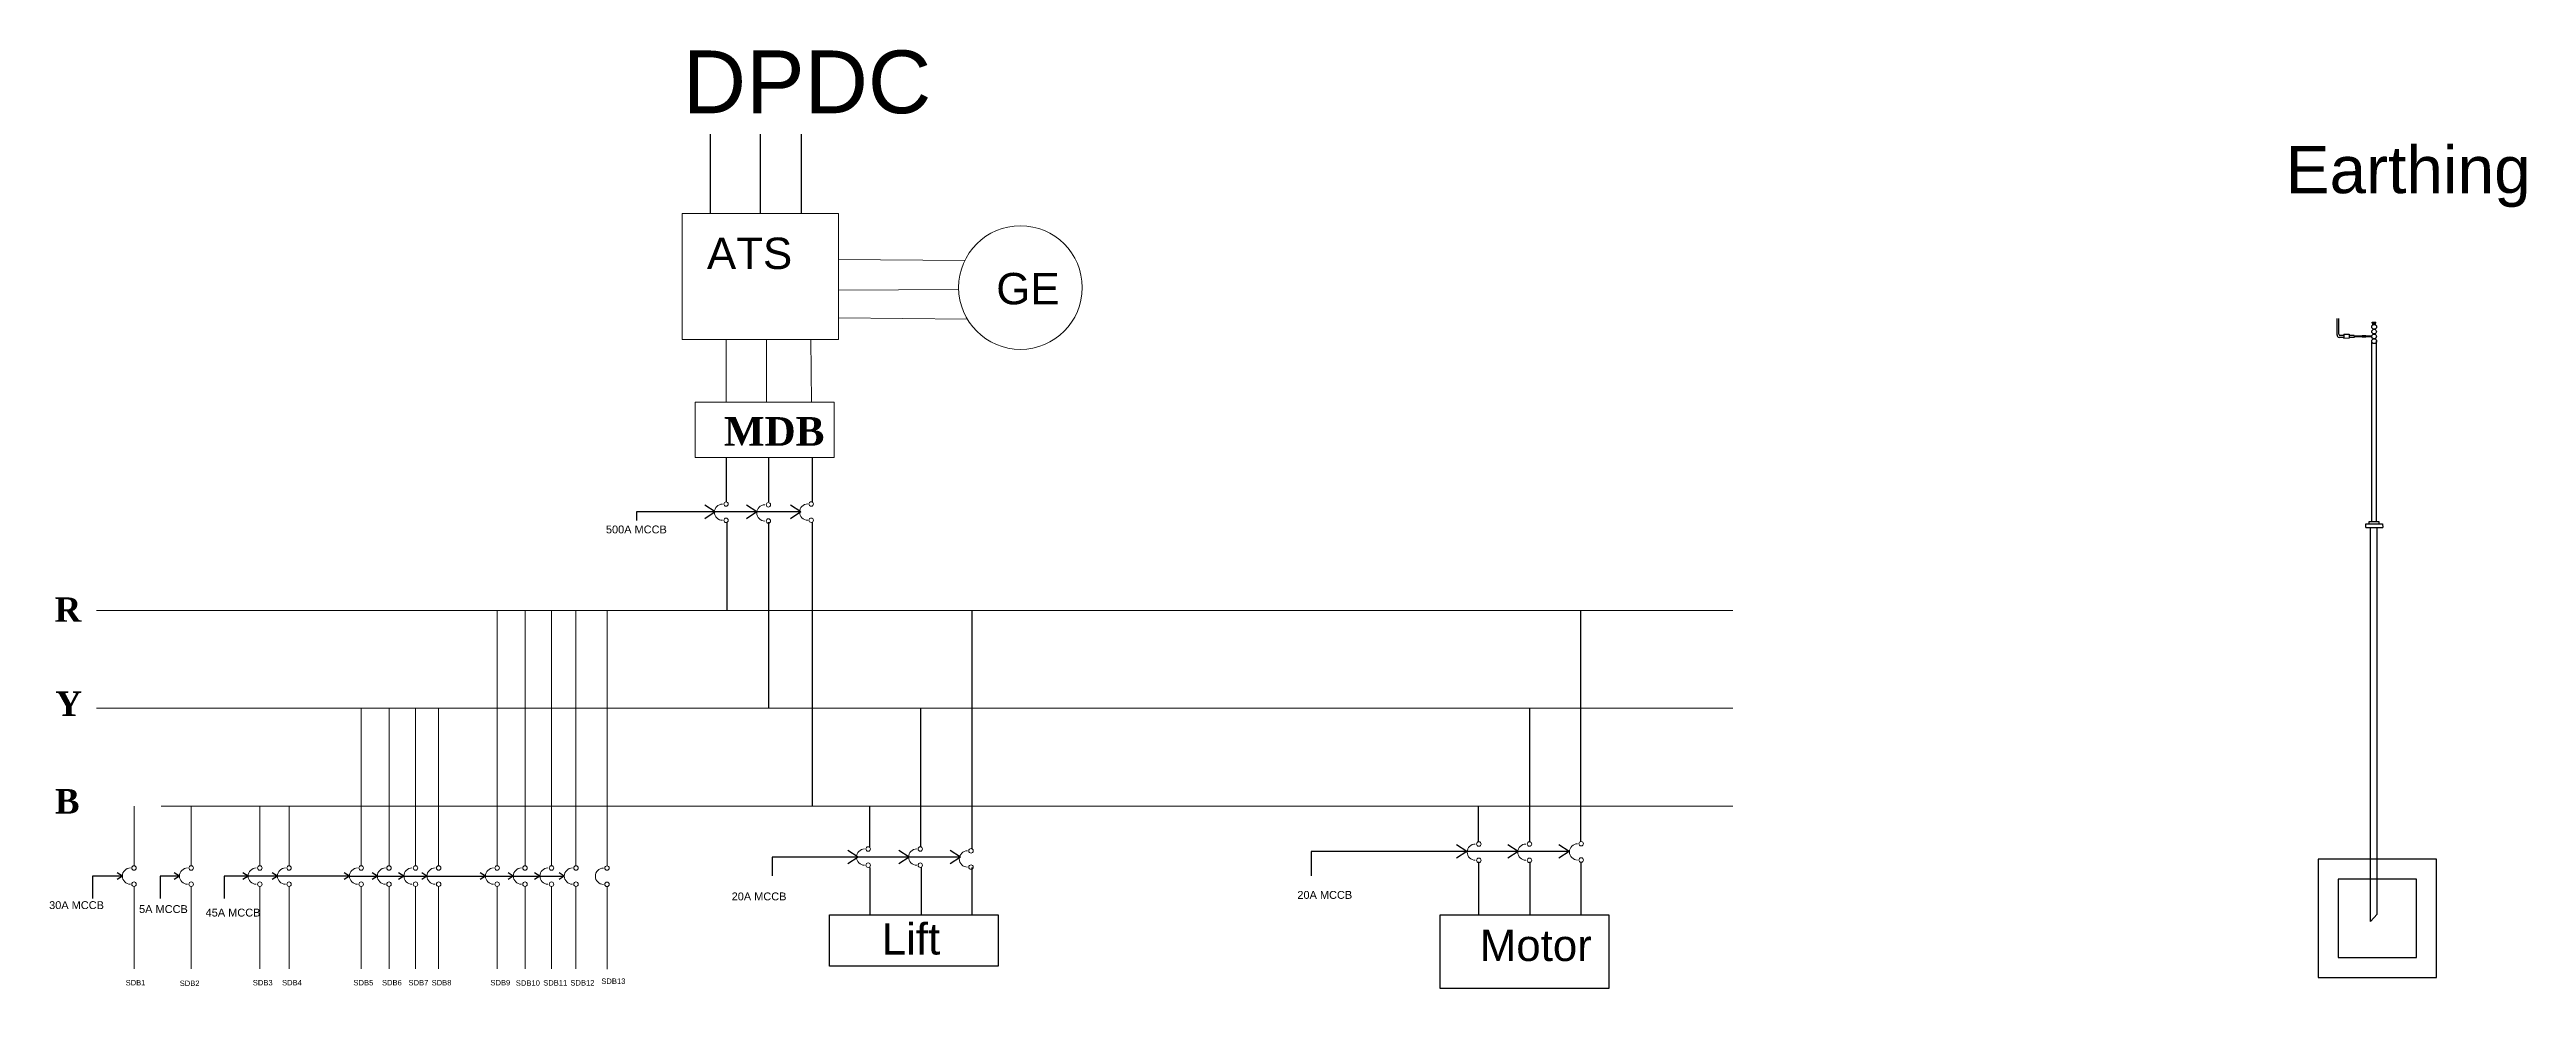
# Model space of a CAD drawing. Header units: inches. Extents: x 79 to 11386, y 236 to 3106.
# Drawn here: x 9019 to 10913, y 2359 to 3077 of the extents above; entities that cross this region are included whole.
import ezdxf

# ---------------------------------------------------------------- set-up
doc = ezdxf.new("R2010")
doc.units = ezdxf.units.IN
doc.header["$LTSCALE"] = 20
doc.header["$MEASUREMENT"] = 0
doc.linetypes.add('HIDDEN', pattern=[0.375, 0.25, -0.125])
for name, color, linetype in [('door_window', 30, 'Continuous'), ('hatch', 8, 'Continuous'), ('MDB', 255, 'Continuous'), ('Text', 250, 'Continuous'), ('Text layer', 200, 'HIDDEN')]:
    doc.layers.add(name, color=color, linetype=linetype)
doc.layers.add('Red Box', color=1, linetype='Continuous', lineweight=5)
doc.styles.get("Standard").update_dxf_attribs({"font": 'arial.ttf', "height": 6})

msp = doc.modelspace()

# ---------------------------------------------------------------- texts
at = {"insert": (9503.50774, 3076.16829), "char_height": 48, "attachment_point": 1}
msp.add_mtext_dynamic_manual_height_columns('DPDC', width=131.4942526, gutter_width=30, heights=[0], dxfattribs=at)
at = {"layer": 'door_window', "insert": (9743.1977, 2906.02906), "char_height": 24, "attachment_point": 1}
msp.add_mtext_dynamic_manual_height_columns('GE', width=39.2915144, gutter_width=30, heights=[0], dxfattribs=at)
at = {"layer": 'hatch', "attachment_point": 1}
for s, width, insert, char_height in [('Earthing', 916.700719, (10728.91515, 3003.02535), 36), ('500A MCCB', 57.2259822, (9444.78762, 2712.87757), 6), ('30A MCCB', 42.5729375, (9019.13515, 2425.59939), 6), ('20A MCCB', 58.7449754, (9540.89913, 2432.2651), 6), ('20A MCCB', 58.7449754, (9973.38384, 2433.40958), 6), ('5A MCCB', 42.5729375, (9087.89288, 2422.58447), 6), ('45A MCCB', 42.5729375, (9138.77712, 2419.88851), 6)]:
    msp.add_mtext_dynamic_manual_height_columns(s, width=width, gutter_width=30, heights=[0], dxfattribs=dict(at, insert=insert, char_height=char_height))
at = {"layer": 'MDB', "color": 7, "lineweight": 20, "insert": (9522.01204, 2933.03783), "char_height": 24, "width": 100.9961208, "attachment_point": 1}
msp.add_mtext('{\\C32;\\c2648525;ATS}', dxfattribs=at)
at = {"layer": 'Text', "color": 1, "insert": (9534.9269, 2795.80227), "char_height": 21.8295, "width": 108.108, "attachment_point": 1}
msp.add_mtext('{\\fTimes New Roman|b1|i0|c0|p18;MDB}', dxfattribs=at)
at = {"layer": 'Text', "char_height": 18.711, "width": 33.78375, "attachment_point": 1}
for s, insert in [('{\\fTimes New Roman|b1|i0|c0|p18;R}', (9023.28556, 2657.94784)), ('{\\fTimes New Roman|b1|i0|c0|p18;Y}', (9023.85429, 2585.98619)), ('{\\fTimes New Roman|b1|i0|c0|p18;B}', (9023.55845, 2511.35239))]:
    msp.add_mtext(s, dxfattribs=dict(at, insert=insert))
at = {"layer": 'Text layer', "char_height": 24, "attachment_point": 1}
for s, width, insert in [('Lift', 54.2741658, (9655.58018, 2408.79414)), ('Motor', 72.3658127, (10112.7994, 2403.86428))]:
    msp.add_mtext_dynamic_manual_height_columns(s, width=width, gutter_width=30, heights=[0], dxfattribs=dict(at, insert=insert))
at = {"layer": 'Text layer', "char_height": 4.158, "attachment_point": 1}
for s, insert, width in [('SDB1', (9077.61354, 2365.36334), 31.185), ('SDB2', (9118.94472, 2364.90498), 31.185), ('SDB3', (9174.84063, 2365.36334), 31.185), ('SDB4', (9197.18988, 2365.36334), 31.185), ('SDB5', (9251.76364, 2365.36334), 31.185), ('SDB6', (9273.59314, 2365.36334), 31.185), ('SDB7', (9293.86339, 2365.36334), 31.185), ('SDB8', (9311.53489, 2365.36334), 31.185), ('SDB9', (9356.49327, 2365.36334), 31.185), ('SDB10', (9375.91203, 2365.12723), 34.8888981), ('SDB11', (9396.8444, 2365.24528), 31.185), ('SDB12', (9417.61908, 2365.27069), 31.185), ('SDB13', (9441.26653, 2366.52093), 31.185)]:
    msp.add_mtext(s, dxfattribs=dict(at, insert=insert, width=width))

# ---------------------------------------------------------------- linework, layer by layer
for p, q in [((9524.67235, 2951.50433), (9524.67235, 3012.18959)), ((9562.8621, 2951.50433), (9562.8621, 3012.18959)), ((9594.23417, 2951.50433), (9594.23417, 3012.18959)), ((10768.22713, 2858.4338), (10768.22713, 2871.22257)), ((10769.59957, 2859.12925), (10769.59957, 2871.14384)), ((10773.23314, 2859.23076), (10773.23314, 2856.00879)), ((10773.23314, 2859.23076), (10777.39126, 2859.23076)), ((10777.39126, 2859.23076), (10777.39126, 2856.13597)), ((10794.72465, 2864.70884), (10794.72465, 2864.826)), ((10794.94884, 2868.1019), (10794.94884, 2868.45898)), ((10794.94884, 2868.45898), (10797.91048, 2868.45898)), ((10795.80071, 2866.42612), (10794.94884, 2868.1019)), ((10794.94884, 2868.1019), (10797.91048, 2868.1019)), ((10795.03599, 2867.93046), (10795.13129, 2868.1019)), ((10795.33489, 2868.1019), (10795.12062, 2867.76399)), ((10795.19495, 2867.61777), (10795.50068, 2868.1019)), ((10795.27626, 2867.45781), (10795.65774, 2868.1019)), ((10795.37478, 2867.26401), (10795.84971, 2868.1019)), ((10795.45995, 2867.09646), (10795.99804, 2868.1019)), ((10795.51641, 2866.98539), (10796.10592, 2868.1019)), ((10795.58173, 2866.85689), (10796.23285, 2868.1019)), ((10795.65053, 2866.72155), (10796.38379, 2868.1019)), ((10795.71446, 2866.59578), (10796.5073, 2868.1019)), ((10795.76247, 2866.50135), (10796.60678, 2868.1019)), ((10795.80071, 2866.42612), (10796.73371, 2868.1019)), ((10795.98788, 2866.49739), (10796.85388, 2868.1019)), ((10796.24866, 2866.55976), (10797.0014, 2868.1019)), ((10796.47617, 2866.5821), (10797.10775, 2868.1019)), ((10796.6778, 2866.57792), (10797.31015, 2868.1019)), ((10796.81131, 2866.56274), (10797.48511, 2868.1019)), ((10796.93982, 2866.53852), (10797.66693, 2868.1019)), ((10797.10946, 2866.49142), (10797.77328, 2868.1019)), ((10797.21991, 2866.45089), (10797.91048, 2868.1019)), ((10797.91048, 2868.43884), (10797.91048, 2868.45898)), ((10797.91048, 2868.1019), (10797.91048, 2868.43884)), ((10773.23314, 2856.78816), (10769.78787, 2856.78816)), ((10773.23314, 2858.3212), (10769.98484, 2858.3212)), ((10777.39126, 2856.13597), (10773.23314, 2856.00879)), ((10781.28149, 2858.3212), (10777.39126, 2858.3212)), ((10781.28149, 2856.78816), (10777.39126, 2856.78816)), ((10781.28149, 2858.3212), (10781.28149, 2856.78816)), ((10787.37158, 2857.78305), (10781.28149, 2857.78305)), ((10787.37158, 2857.18346), (10781.28149, 2857.18346)), ((10787.37158, 2858.27129), (10787.37158, 2856.82902)), ((10787.37158, 2858.27129), (10790.06675, 2858.27129)), ((10790.06675, 2856.87945), (10787.37158, 2856.82902)), ((10790.06675, 2858.27129), (10790.06675, 2856.87945)), ((10794.74655, 2857.78305), (10790.06675, 2857.78305)), ((10794.75329, 2857.18346), (10790.06675, 2857.18346)), ((10794.72465, 2715.91235), (10794.72465, 2853.49209)), ((10798.36151, 2715.91235), (10798.36151, 2854.00594)), ((9537.0364, 2731.10152), (9537.0364, 2764.78539)), ((9569.2361, 2731.08512), (9569.2361, 2764.78539)), ((9602.79739, 2731.07945), (9602.79739, 2764.78539)), ((9537.25971, 2715.42436), (9537.25971, 2647.97392)), ((9569.00102, 2715.40957), (9569.00102, 2573.12992)), ((9602.5249, 2715.40957), (9602.5249, 2498.28592)), ((10790.23809, 2711.39174), (10790.23809, 2714.09453)), ((10790.23809, 2714.09453), (10803.00665, 2714.09453)), ((10790.23809, 2711.39174), (10803.08435, 2711.39174)), ((10792.76959, 2714.09453), (10792.76959, 2715.91235)), ((10792.76959, 2715.91235), (10800.04695, 2715.91235)), ((10793.69618, 2410.15285), (10793.69618, 2711.39174)), ((10798.75766, 2415.65715), (10798.75766, 2711.39174)), ((10800.04695, 2715.91235), (10800.04695, 2714.09453)), ((10803.00665, 2714.09453), (10803.08435, 2711.39174)), ((9724.66615, 2465.37582), (9724.66615, 2647.97392)), ((10190.10227, 2471.43947), (10190.10227, 2647.97392)), ((9685.43705, 2467.06404), (9685.43705, 2573.12992)), ((10151.09387, 2471.43665), (10151.09387, 2573.12992)), ((9646.44467, 2467.0685), (9646.44467, 2498.28592)), ((10111.89029, 2471.43947), (10111.89029, 2498.28592)), ((9646.44377, 2451.3766), (9646.44377, 2415.25394)), ((9685.68456, 2451.38115), (9685.68456, 2415.25394)), ((9724.40928, 2451.39617), (9724.40928, 2415.25394)), ((10111.89029, 2455.74751), (10111.89029, 2415.25394)), ((10151.12421, 2455.75235), (10151.12421, 2415.25394)), ((10190.10227, 2455.74751), (10190.10227, 2415.25394)), ((10844.1942, 2457.70584), (10753.76116, 2457.70584)), ((10753.76116, 2457.70584), (10753.76116, 2367.27279)), ((10844.1942, 2367.27279), (10844.1942, 2457.70584)), ((10828.86657, 2442.3782), (10769.08879, 2442.3782)), ((10769.08879, 2442.3782), (10769.08879, 2382.60043)), ((10828.86657, 2382.60043), (10828.86657, 2442.3782)), ((10082.51402, 2415.25394), (10211.41202, 2415.25394)), ((10082.51402, 2358.86107), (10082.51402, 2415.25394)), ((10211.41202, 2415.25394), (10211.41202, 2358.86107)), ((10793.69618, 2410.15285), (10798.75766, 2415.65715)), ((10753.76116, 2367.27279), (10844.1942, 2367.27279)), ((10769.08879, 2382.60043), (10828.86657, 2382.60043)), ((10211.41202, 2358.86107), (10082.51402, 2358.86107))]:
    msp.add_line(p, q)
msp.add_lwpolyline([(9615.77852, 2415.25394), (9744.67652, 2415.25394), (9744.67652, 2376.01282), (9615.77852, 2376.01282)], close=True)
for centre, radius in [((10796.53948, 2864.76742), 1.81578), ((10796.52382, 2857.50319), 1.79917), ((10796.524, 2861.13379), 1.78308), ((10796.52449, 2853.88055), 1.84129)]:
    msp.add_circle(centre, radius)
for centre, radius, start, end in [((10770.0199, 2858.57114), 1.79802, 175.61928859, 262.58534743), ((10771.7928, 2859.67908), 2.26109, 194.07371324, 216.90876671)]:
    msp.add_arc(centre, radius, start, end)
at = {"layer": 'MDB', "color": 7, "lineweight": 20}
for p, q in [((9719.14637, 2915.54047), (9622.59761, 2916.3038)), ((9714.40985, 2893.26365), (9622.59761, 2892.81024)), ((9721.04128, 2870.6778), (9622.59761, 2871.8044)), ((9536.79651, 2855.06816), (9536.79651, 2807.14544)), ((9567.62761, 2855.06816), (9567.62761, 2807.14544)), ((9601.50973, 2855.06816), (9601.8309, 2807.14544))]:
    msp.add_line(p, q, dxfattribs=at)
msp.add_lwpolyline([(9503.12659, 2951.50433), (9622.59761, 2951.50433), (9622.59761, 2855.06816), (9503.12659, 2855.06816)], close=True, dxfattribs=at)
msp.add_circle((9761.63812, 2894.86388), 47.25538, dxfattribs=at)
at = {"layer": 'Red Box', "color": 7}
for p, q in [((9534.69752, 2807.14544), (9513.1279, 2807.14544)), ((9513.1279, 2807.14544), (9513.1279, 2789.43334)), ((9534.69752, 2807.14544), (9597.06752, 2807.14544)), ((9597.06752, 2807.14544), (9619.1569, 2807.14544)), ((9619.1569, 2807.14544), (9619.1569, 2789.43334)), ((9513.1279, 2764.78539), (9513.1279, 2789.43334)), ((9619.1569, 2764.78539), (9619.1569, 2789.43334)), ((9534.69752, 2764.78539), (9513.1279, 2764.78539)), ((9597.06752, 2764.78539), (9534.69752, 2764.78539)), ((9597.06752, 2764.78539), (9619.1569, 2764.78539)), ((9361.62077, 2647.97392), (9361.62077, 2452.72991)), ((9382.93052, 2647.97392), (9382.93052, 2452.72991)), ((9403.20077, 2647.97392), (9403.20077, 2452.72991)), ((9421.91177, 2647.97392), (9421.91177, 2452.72991)), ((9445.63891, 2647.88373), (9445.63891, 2452.63973)), ((9257.67077, 2573.12992), (9257.67077, 2452.72991)), ((9278.98052, 2573.12992), (9278.98052, 2452.72991)), ((9299.25077, 2573.12992), (9299.25077, 2452.72991)), ((9316.92227, 2573.12992), (9316.92227, 2452.72991)), ((9084.04042, 2498.28592), (9084.04042, 2452.72991)), ((9127.73327, 2498.28592), (9127.73327, 2452.72991)), ((9180.22802, 2498.28592), (9180.22802, 2452.72991)), ((9202.57727, 2498.28592), (9202.57727, 2452.72991)), ((9084.04041, 2436.87946), (9084.04041, 2373.83232)), ((9127.73326, 2436.87946), (9127.73326, 2373.83232)), ((9180.22801, 2436.87946), (9180.22801, 2373.83232)), ((9202.57726, 2436.87946), (9202.57726, 2373.83232)), ((9257.67077, 2436.87945), (9257.67077, 2373.83232)), ((9278.98052, 2436.87945), (9278.98052, 2373.83232)), ((9299.25077, 2436.87945), (9299.25077, 2373.83232)), ((9316.92227, 2436.87945), (9316.92227, 2373.83232)), ((9361.62077, 2436.87945), (9361.62077, 2373.83232)), ((9382.93052, 2436.87945), (9382.93052, 2373.83232)), ((9403.20077, 2436.87945), (9403.20077, 2373.83232)), ((9421.91177, 2436.87945), (9421.91177, 2373.83232)), ((9445.63891, 2436.78927), (9445.63891, 2373.74214))]:
    msp.add_line(p, q, dxfattribs=at)
at = {"layer": 'Red Box', "color": 1}
msp.add_line((9055.22815, 2647.97392), (10306.2664, 2647.97392), dxfattribs=at)
at = {"layer": 'Red Box', "color": 2}
msp.add_line((9055.22815, 2573.12992), (10306.2664, 2573.12992), dxfattribs=at)
at = {"layer": 'Red Box', "color": 5}
msp.add_line((9104.83042, 2498.28592), (10306.2664, 2498.28592), dxfattribs=at)
at = {"layer": 'Red Box', "color": 7}
for centre in [(9536.64038, 2729.28488), (9569.00517, 2728.75512), (9601.74236, 2729.35462), (9536.64038, 2716.85403), (9569.00517, 2716.32427), (9601.74236, 2716.92377), (9645.26511, 2465.55356), (9685.0864, 2465.55356), (9723.88146, 2464.11789), (10112.1225, 2469.3265), (10150.798, 2469.3265), (10190.30071, 2469.53322), (9084.04041, 2451.02011), (9127.73326, 2451.02011), (9180.22801, 2451.02011), (9202.57726, 2451.02011), (9257.67077, 2451.02011), (9278.98052, 2451.02011), (9299.25077, 2451.02011), (9316.92227, 2451.02011), (9361.62077, 2451.02011), (9382.93052, 2451.02011), (9403.20077, 2451.02011), (9421.91177, 2451.02011), (9445.63891, 2450.92993), (9645.26511, 2453.12271), (9685.0864, 2453.12271), (9723.88146, 2451.68704), (10112.1225, 2456.89565), (10150.798, 2456.89565), (10190.30071, 2457.10237), (9084.04041, 2438.58926), (9127.73326, 2438.58926), (9180.22801, 2438.58926), (9202.57726, 2438.58926), (9257.67077, 2438.58926), (9278.98052, 2438.58926), (9299.25077, 2438.58926), (9316.92227, 2438.58926), (9361.62077, 2438.58926), (9382.93052, 2438.58926), (9403.20077, 2438.58926), (9421.91177, 2438.58926), (9445.63891, 2438.49908)]:
    msp.add_circle(centre, 1.70981, dxfattribs=at)
for centre in [(9533.92434, 2723.06945), (9566.28913, 2722.5397), (9599.02632, 2723.13919), (9642.54907, 2459.33813), (9682.37036, 2459.33813), (9721.16542, 2457.90246), (10109.40646, 2463.11107), (10148.08197, 2463.11107), (10187.58467, 2463.31779), (9081.32437, 2444.80469), (9125.01722, 2444.80469), (9177.51197, 2444.80469), (9199.86122, 2444.80469), (9254.95474, 2444.80468), (9276.26449, 2444.80468), (9296.53474, 2444.80468), (9314.20624, 2444.80468), (9358.90474, 2444.80468), (9380.21449, 2444.80468), (9400.48474, 2444.80468), (9419.19574, 2444.80468), (9442.92288, 2444.7145)]:
    msp.add_arc(centre, 6.21542, 90, 270, dxfattribs=at)
at = {"layer": 'Text'}
for p, q in [((9528.19425, 2723.25555), (9520.2767, 2728.42329)), ((9560.15887, 2723.25555), (9552.24132, 2728.42329)), ((9593.68275, 2723.25555), (9585.7652, 2728.42329)), ((9528.19425, 2723.25555), (9468.16952, 2723.25555)), ((9468.16952, 2723.25555), (9468.16952, 2716.70894)), ((9528.19425, 2723.25555), (9520.2767, 2718.0878)), ((9593.68275, 2723.25555), (9528.19425, 2723.25555)), ((9560.15887, 2723.25555), (9552.24132, 2718.0878)), ((9593.68275, 2723.25555), (9585.7652, 2718.0878)), ((9637.61202, 2459.22255), (9629.69447, 2464.39029)), ((9676.718, 2459.22255), (9668.80045, 2464.39029)), ((9715.824, 2459.22255), (9707.90645, 2464.39029)), ((10103.04814, 2463.59349), (9984.0214, 2463.59349)), ((9984.0214, 2463.59349), (9984.0214, 2444.89072)), ((10103.04814, 2463.59349), (10095.13059, 2468.76123)), ((10103.04814, 2463.59349), (10095.13059, 2458.42574)), ((10181.26012, 2463.59349), (10103.04814, 2463.59349)), ((10142.15413, 2463.59349), (10134.23657, 2468.76123)), ((10142.15413, 2463.59349), (10134.23657, 2458.42574)), ((10181.26012, 2463.59349), (10173.34257, 2468.76123)), ((10181.26012, 2463.59349), (10173.34257, 2458.42574)), ((9075.10895, 2444.80469), (9052.36952, 2444.80469)), ((9052.36952, 2444.80469), (9052.36952, 2427.5605)), ((9075.10895, 2444.80469), (9071.11018, 2447.41466)), ((9075.10895, 2444.80469), (9071.11018, 2442.19471)), ((9118.8018, 2444.80469), (9104.08465, 2444.80469)), ((9104.08465, 2444.80469), (9104.08465, 2427.5605)), ((9118.8018, 2444.80469), (9114.80304, 2447.41466)), ((9118.8018, 2444.80469), (9114.80304, 2442.19471)), ((9248.73931, 2444.80469), (9152.94115, 2444.80469)), ((9152.94115, 2444.80469), (9152.94115, 2427.5605)), ((9171.29655, 2444.80469), (9167.29779, 2447.41466)), ((9171.29655, 2444.80469), (9167.29779, 2442.19471)), ((9193.6458, 2444.80469), (9189.64704, 2447.41466)), ((9193.6458, 2444.80469), (9189.64704, 2442.19471)), ((9248.73931, 2444.80468), (9244.74055, 2447.41466)), ((9248.73931, 2444.80468), (9244.74055, 2442.19471)), ((9248.73931, 2444.80468), (9307.99081, 2444.80468)), ((9270.04906, 2444.80468), (9266.0503, 2447.41466)), ((9270.04906, 2444.80468), (9266.0503, 2442.19471)), ((9290.31931, 2444.80468), (9286.32055, 2447.41466)), ((9290.31931, 2444.80468), (9286.32055, 2442.19471)), ((9307.99081, 2444.80468), (9303.99205, 2447.41466)), ((9307.99081, 2444.80468), (9303.99205, 2442.19471)), ((9307.99081, 2444.80468), (9412.98031, 2444.80468)), ((9352.68931, 2444.80468), (9348.69055, 2447.41466)), ((9352.68931, 2444.80468), (9348.69055, 2442.19471)), ((9373.99906, 2444.80468), (9370.0003, 2447.41466)), ((9373.99906, 2444.80468), (9370.0003, 2442.19471)), ((9394.26931, 2444.80468), (9390.27055, 2447.41466)), ((9394.26931, 2444.80468), (9390.27055, 2442.19471)), ((9412.98031, 2444.80468), (9408.98155, 2447.41466)), ((9412.98031, 2444.80468), (9408.98155, 2442.19471)), ((9715.824, 2459.22255), (9571.85965, 2459.22255)), ((9571.85965, 2459.22255), (9571.85965, 2444.89072)), ((9637.61202, 2459.22255), (9629.69447, 2454.0548)), ((9676.718, 2459.22255), (9668.80045, 2454.0548)), ((9715.824, 2459.22255), (9707.90645, 2454.0548))]:
    msp.add_line(p, q, dxfattribs=at)

msp.set_redraw_order([(e.dxf.handle, doc.entitydb.next_handle()) for e in msp.query("TEXT MTEXT ATTDEF DIMENSION ARC_DIMENSION")])  # texts and dimensions are drawn at this point

doc.saveas('drawing.dxf')
